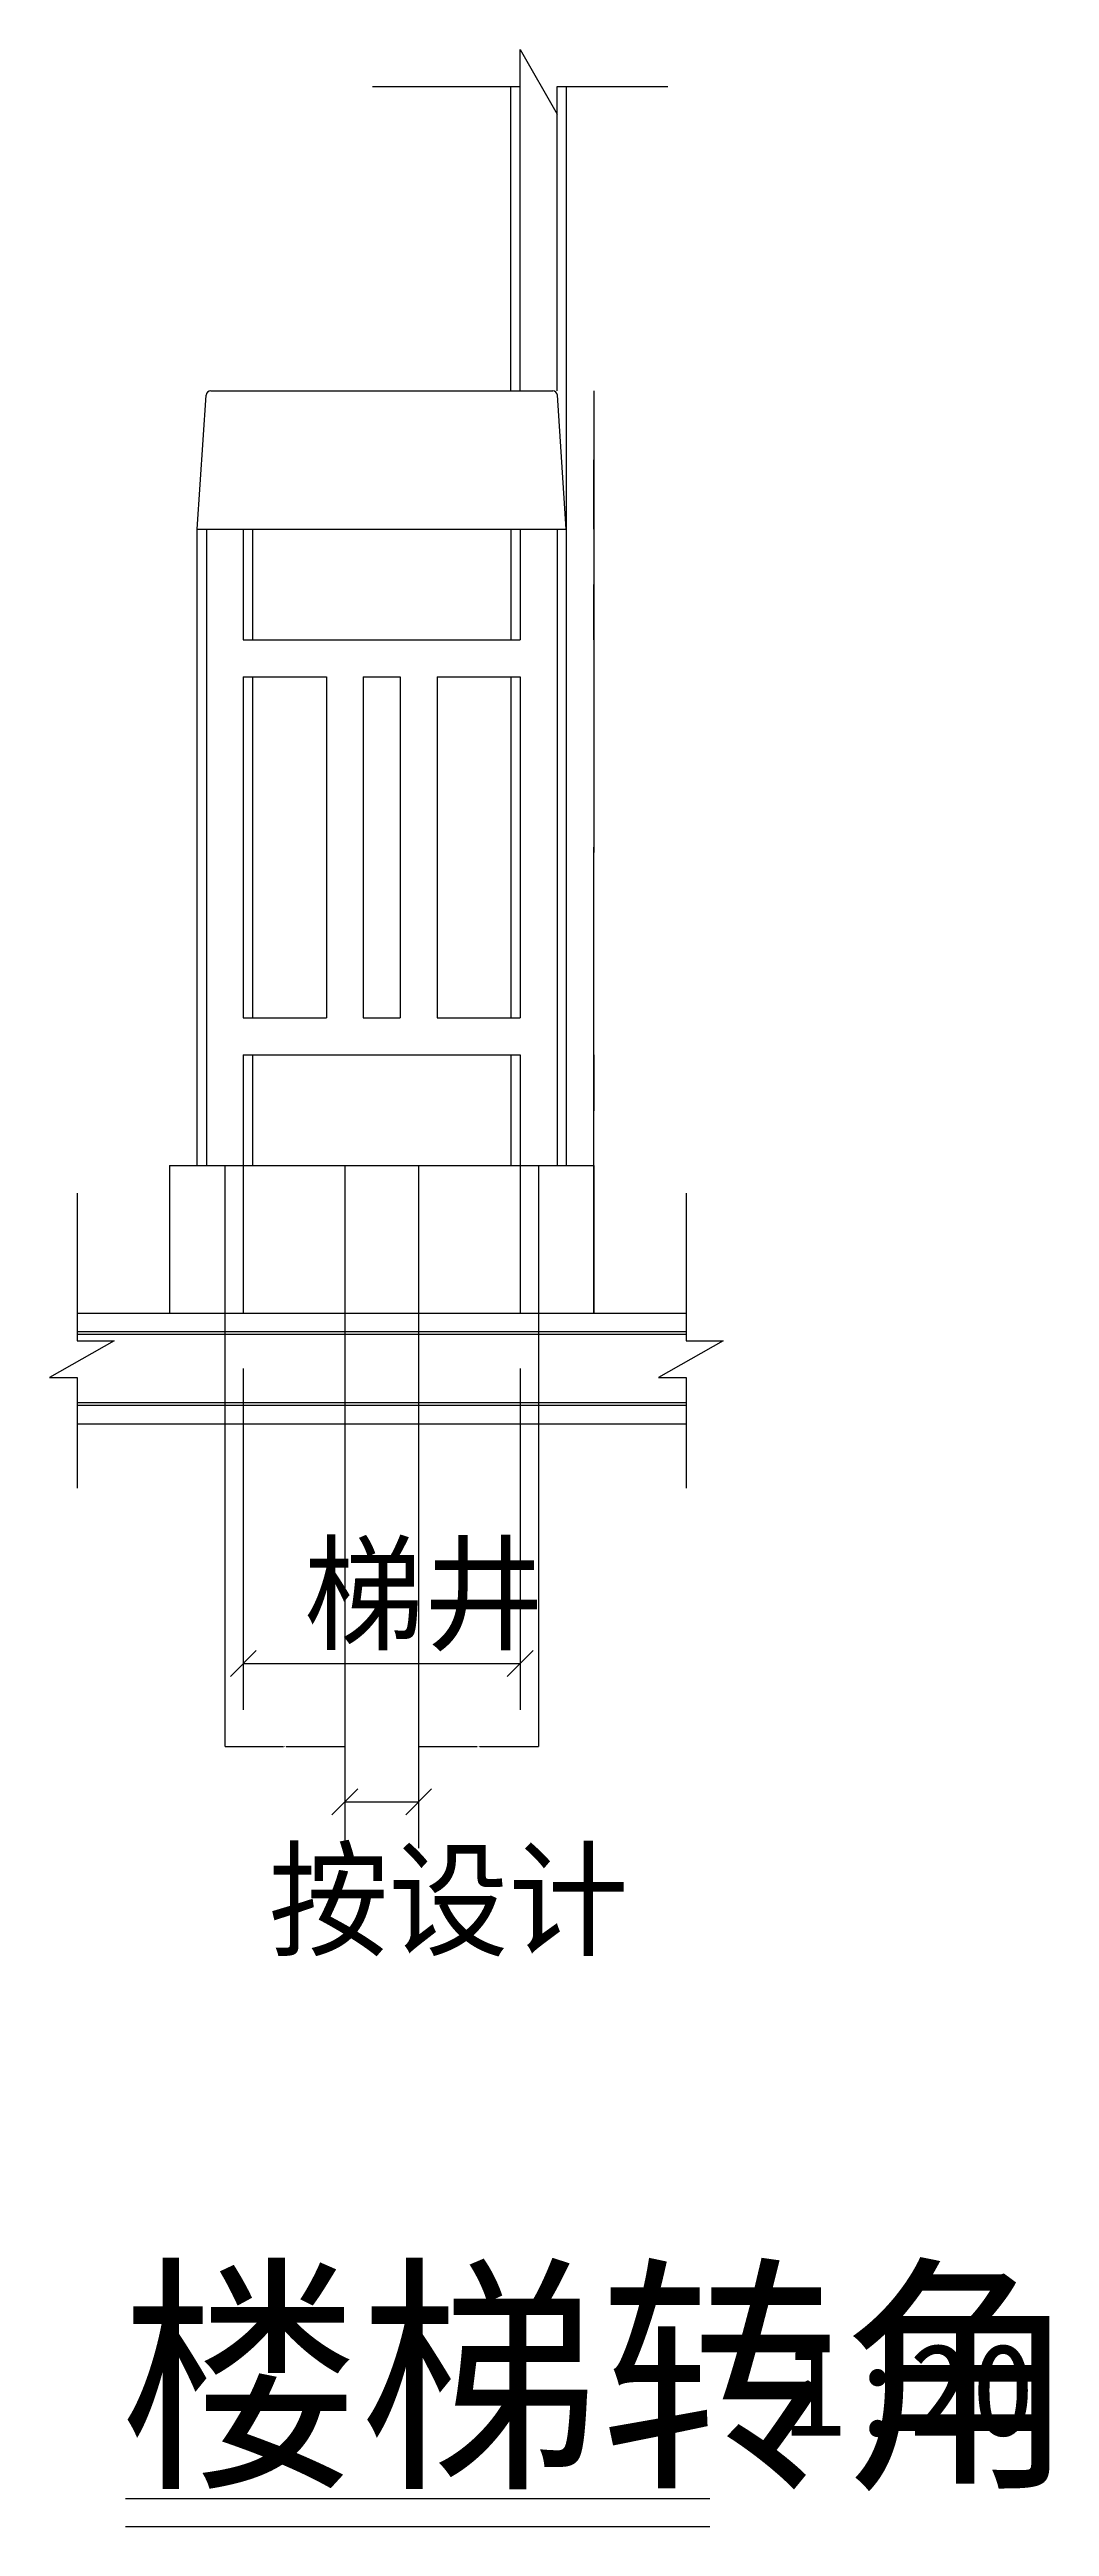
# Model space of a CAD drawing. Header units: metres. Extents: x 9080 to 10163, y 259 to 2945.
import ezdxf

# ---------------------------------------------------------------- set-up
doc = ezdxf.new("R2010")
doc.units = ezdxf.units.M
for name, color, linetype in [('PUB_DIM', 3, 'Continuous'), ('PUB_TEXT', 7, 'Continuous'), ('PUB_WALL', 255, 'Continuous'), ('S_STAIR', 2, 'Continuous'), ('S_SURFACE', 6, 'Continuous')]:
    doc.layers.add(name, color=color, linetype=linetype)
doc.dimstyles.get("Standard").update_dxf_attribs({"dimtxt": 2.5, "dimasz": 2.5, "dimexe": 1.25, "dimexo": 0.625, "dimtad": 1, "dimcen": 2.5, "dimazin": 3, "dimtfac": 1, "dimtmove": 0, "dimatfit": 3})

# ---------------------------------------------------------------- blocks, each defined once
blk = doc.blocks.new('_DIMX')
blk.add_lwpolyline([(-70, -70), (70, 70)])
blk = doc.blocks.new('*D1')
for p, q in [((9479.71, 1734.78), (9479.71, 1104.78)), ((9609.71, 1734.78), (9609.71, 1104.78)), ((9479.96, 1104.78), (9543.21, 1104.78)), ((9546.21, 1104.78), (9609.46, 1104.78))]:
    blk.add_line(p, q)
at = {"layer": 'Defpoints'}
for p in [(9479.71, 1734.78), (9609.71, 1734.78), (9479.71, 1104.78)]:
    blk.add_point(p, dxfattribs=at)
at = {"layer": 'PUB_DIM', "insert": (9544.71, 1104.78), "char_height": 1, "attachment_point": 5}
blk.add_mtext('130', dxfattribs=at)
blk = doc.blocks.new('*D2')
for p, q in [((9269.71, 1734.78), (9269.71, 1104.78)), ((9399.71, 1734.78), (9399.71, 1104.78)), ((9269.96, 1104.78), (9333.21, 1104.78)), ((9336.21, 1104.78), (9399.46, 1104.78))]:
    blk.add_line(p, q)
at = {"layer": 'Defpoints'}
for p in [(9269.71, 1734.78), (9399.71, 1734.78), (9269.71, 1104.78)]:
    blk.add_point(p, dxfattribs=at)
at = {"layer": 'PUB_DIM', "insert": (9334.71, 1104.78), "char_height": 1, "attachment_point": 5}
blk.add_mtext('130', dxfattribs=at)
blk = doc.blocks.new('*D3')
for p, q in [((9669.71, 2424.78), (9669.71, 2364.78)), ((9669.46, 2364.78), (9669.21, 2364.78)), ((9669.71, 2304.78), (9669.71, 2364.78)), ((9669.71, 2364.78), (9669.71, 2364.78)), ((9669.96, 2364.78), (9670.21, 2364.78))]:
    blk.add_line(p, q)
at = {"layer": 'Defpoints'}
for p in [(9669.71, 2424.78), (9669.71, 2364.78), (9669.71, 2304.78)]:
    blk.add_point(p, dxfattribs=at)
at = {"layer": 'PUB_DIM', "insert": (9669.71, 2365.905), "char_height": 1, "attachment_point": 5}
blk.add_mtext('0', dxfattribs=at)
blk = doc.blocks.new('*D4')
for p, q in [((9669.71, 2574.78), (9669.71, 2074.78)), ((9669.46, 2074.78), (9669.21, 2074.78)), ((9669.71, 1574.78), (9669.71, 2074.78)), ((9669.71, 2074.78), (9669.71, 2074.78)), ((9669.96, 2074.78), (9670.21, 2074.78))]:
    blk.add_line(p, q)
at = {"layer": 'Defpoints'}
for p in [(9669.71, 2574.78), (9669.71, 2074.78), (9669.71, 1574.78)]:
    blk.add_point(p, dxfattribs=at)
at = {"layer": 'PUB_DIM', "insert": (9669.71, 2075.905), "char_height": 1, "attachment_point": 5}
blk.add_mtext('0', dxfattribs=at)
blk = doc.blocks.new('*D5')
for p, q in [((9669.71, 1734.78), (9669.71, 1654.78)), ((9669.46, 1654.78), (9669.21, 1654.78)), ((9669.71, 1574.78), (9669.71, 1654.78)), ((9669.71, 1654.78), (9669.71, 1654.78)), ((9669.96, 1654.78), (9670.21, 1654.78))]:
    blk.add_line(p, q)
at = {"layer": 'Defpoints'}
for p in [(9669.71, 1734.78), (9669.71, 1654.78), (9669.71, 1574.78)]:
    blk.add_point(p, dxfattribs=at)
at = {"layer": 'PUB_DIM', "insert": (9669.71, 1655.905), "char_height": 1, "attachment_point": 5}
blk.add_mtext('0', dxfattribs=at)
blk = doc.blocks.new('*D6')
for p, q in [((9669.71, 1854.78), (9669.71, 1794.78)), ((9669.46, 1794.78), (9669.21, 1794.78)), ((9669.71, 1734.78), (9669.71, 1794.78)), ((9669.71, 1794.78), (9669.71, 1794.78)), ((9669.96, 1794.78), (9670.21, 1794.78))]:
    blk.add_line(p, q)
at = {"layer": 'Defpoints'}
for p in [(9669.71, 1854.78), (9669.71, 1794.78), (9669.71, 1734.78)]:
    blk.add_point(p, dxfattribs=at)
at = {"layer": 'PUB_DIM', "insert": (9669.71, 1795.905), "char_height": 1, "attachment_point": 5}
blk.add_mtext('0', dxfattribs=at)
blk = doc.blocks.new('*D7')
for p, q in [((9669.71, 2304.78), (9669.71, 2079.78)), ((9669.46, 2079.78), (9669.21, 2079.78)), ((9669.71, 1854.78), (9669.71, 2079.78)), ((9669.71, 2079.78), (9669.71, 2079.78)), ((9669.96, 2079.78), (9670.21, 2079.78))]:
    blk.add_line(p, q)
at = {"layer": 'Defpoints'}
for p in [(9669.71, 2304.78), (9669.71, 2079.78), (9669.71, 1854.78)]:
    blk.add_point(p, dxfattribs=at)
at = {"layer": 'PUB_DIM', "insert": (9669.71, 2080.905), "char_height": 1, "attachment_point": 5}
blk.add_mtext('0', dxfattribs=at)
blk = doc.blocks.new('*D8')
for p, q in [((9669.71, 2574.78), (9669.71, 2499.78)), ((9669.46, 2499.78), (9669.21, 2499.78)), ((9669.71, 2424.78), (9669.71, 2499.78)), ((9669.71, 2499.78), (9669.71, 2499.78)), ((9669.96, 2499.78), (9670.21, 2499.78))]:
    blk.add_line(p, q)
at = {"layer": 'Defpoints'}
for p in [(9669.71, 2574.78), (9669.71, 2499.78), (9669.71, 2424.78)]:
    blk.add_point(p, dxfattribs=at)
at = {"layer": 'PUB_DIM', "insert": (9669.71, 2500.905), "char_height": 1, "attachment_point": 5}
blk.add_mtext('0', dxfattribs=at)

msp = doc.modelspace()

# ---------------------------------------------------------------- linework, layer by layer
for points in [[(9161.9, 289.45), (9795.2, 289.45)], [(9161.9, 259.18), (9795.2, 259.18)]]:
    msp.add_lwpolyline(points)
at = {"layer": 'PUB_DIM'}
for p, q in [((9399.71, 1674.78), (9399.71, 994.78)), ((9479.71, 1674.78), (9479.71, 994.78)), ((9289.71, 1514.78), (9289.71, 1144.78)), ((9589.71, 1514.78), (9589.71, 1144.78)), ((9289.91, 1194.78), (9589.51, 1194.78)), ((9399.91, 1044.78), (9479.51, 1044.78))]:
    msp.add_line(p, q, dxfattribs=at)
at = {"layer": 'PUB_WALL'}
for points in [[(9109.71, 1551.78), (9769.71, 1551.78)], [(9109.71, 1477.78), (9769.71, 1477.78)]]:
    msp.add_lwpolyline(points, dxfattribs=at)
at = {"layer": 'S_STAIR'}
for p, q in [((9109.71, 1554.78), (9769.71, 1554.78)), ((9109.71, 1474.78), (9769.71, 1474.78))]:
    msp.add_line(p, q, dxfattribs=at)
at = {"layer": 'S_SURFACE'}
for p, q in [((9579.71, 2574.78), (9579.71, 2904.78)), ((9589.71, 2574.78), (9589.71, 2904.78)), ((9629.71, 2574.78), (9629.71, 2904.78)), ((9639.71, 2904.78), (9639.71, 1734.78)), ((9239.71, 2424.78), (9249.4, 2570.12)), ((9254.39, 2574.78), (9625.06, 2574.78)), ((9639.71, 2424.78), (9630.03, 2570.12)), ((9239.71, 1734.78), (9239.71, 2424.78)), ((9239.71, 2424.78), (9639.71, 2424.78)), ((9249.71, 2424.78), (9249.71, 1734.78)), ((9289.71, 2424.78), (9289.71, 2304.78)), ((9299.71, 2424.78), (9299.71, 2304.78)), ((9579.71, 2424.78), (9579.71, 2304.78)), ((9589.71, 2424.78), (9589.71, 2304.78)), ((9629.71, 2424.78), (9629.71, 1734.78)), ((9289.71, 2304.78), (9589.71, 2304.78)), ((9289.71, 2264.78), (9289.71, 1894.78)), ((9289.71, 2264.78), (9379.71, 2264.78)), ((9299.71, 2264.78), (9299.71, 1894.78)), ((9379.71, 2264.78), (9379.71, 1894.78)), ((9419.71, 2264.78), (9419.71, 1894.78)), ((9419.71, 2264.78), (9459.71, 2264.78)), ((9459.71, 2264.78), (9459.71, 1894.78)), ((9499.71, 2264.78), (9499.71, 1894.78)), ((9499.71, 2264.78), (9589.71, 2264.78)), ((9579.71, 2264.78), (9579.71, 1894.78)), ((9589.71, 2264.78), (9589.71, 1894.78)), ((9289.71, 1894.78), (9379.71, 1894.78)), ((9419.71, 1894.78), (9459.71, 1894.78)), ((9499.71, 1894.78), (9589.71, 1894.78)), ((9289.71, 1854.78), (9289.71, 1734.78)), ((9289.71, 1854.78), (9589.71, 1854.78)), ((9299.71, 1854.78), (9299.71, 1734.78)), ((9579.71, 1854.78), (9579.71, 1734.78)), ((9589.71, 1854.78), (9589.71, 1734.78)), ((9209.71, 1734.78), (9209.71, 1574.78)), ((9209.71, 1734.78), (9669.71, 1734.78)), ((9669.71, 1734.78), (9669.71, 1574.78)), ((9109.71, 1574.78), (9769.71, 1574.78)), ((9109.71, 1454.78), (9769.71, 1454.78))]:
    msp.add_line(p, q, dxfattribs=at)
for points in [[(9429.71, 2904.78), (9589.71, 2904.78), (9589.71, 2944.78), (9629.71, 2874.78), (9629.71, 2904.78), (9749.71, 2904.78)], [(9289.71, 1734.78), (9289.71, 1574.78)], [(9589.71, 1734.78), (9589.71, 1574.78)], [(9109.71, 1704.78), (9109.71, 1544.78), (9149.71, 1544.78), (9079.71, 1504.78), (9109.71, 1504.78), (9109.71, 1384.78)], [(9769.71, 1704.78), (9769.71, 1544.78), (9809.71, 1544.78), (9739.71, 1504.78), (9769.71, 1504.78), (9769.71, 1384.78)]]:
    msp.add_lwpolyline(points, dxfattribs=at)
for centre, start, end in [((9254.39, 2569.78), 90, 176.19), ((9625.04, 2569.78), 3.81, 90)]:
    msp.add_arc(centre, 5, start, end, dxfattribs=at)

# ---------------------------------------------------------------- block references
at = {"layer": 'PUB_DIM', "xscale": 0.2, "yscale": 0.2, "zscale": 0.2, "rotation": 180}
for p in [(9289.71, 1194.78), (9399.71, 1044.78)]:
    msp.add_blockref('_DIMX', p, dxfattribs=at)
at = {"layer": 'PUB_DIM', "xscale": 0.2, "yscale": 0.2, "zscale": 0.2}
for p in [(9589.71, 1194.78), (9479.71, 1044.78)]:
    msp.add_blockref('_DIMX', p, dxfattribs=at)

# ---------------------------------------------------------------- texts
at = {"layer": 'PUB_TEXT'}
for s, height, p in [('梯井', 100, (9355.45, 1220.19)), ('按设计', 100, (9317.12, 888.52)), ('楼梯转角 ', 200, (9155.86, 321.33)), ('1:20', 100, (9875.07, 357.61))]:
    msp.add_text(s, height=height, dxfattribs=at).set_placement(p)

# ---------------------------------------------------------------- dimensions: what is measured, and where the dimension line sits
at = {"layer": 'PUB_DIM'}
for base, p1, p2, picture, middle in [((9669.71, 2074.78), (9669.71, 1574.78), (9669.71, 2574.78), '*D4', (9669.71, 2075.905)), ((9669.71, 2499.78), (9669.71, 2424.78), (9669.71, 2574.78), '*D8', (9669.71, 2500.905)), ((9669.71, 2364.78), (9669.71, 2304.78), (9669.71, 2424.78), '*D3', (9669.71, 2365.905)), ((9669.71, 2079.78), (9669.71, 1854.78), (9669.71, 2304.78), '*D7', (9669.71, 2080.905)), ((9669.71, 1794.78), (9669.71, 1734.78), (9669.71, 1854.78), '*D6', (9669.71, 1795.905)), ((9269.71, 1104.78), (9269.71, 1734.78), (9399.71, 1734.78), '*D2', (9334.71, 1104.78)), ((9479.71, 1104.78), (9479.71, 1734.78), (9609.71, 1734.78), '*D1', (9544.71, 1104.78)), ((9669.71, 1654.78), (9669.71, 1574.78), (9669.71, 1734.78), '*D5', (9669.71, 1655.905))]:
    dim = msp.add_linear_dim(base=base, p1=p1, p2=p2, dimstyle='Standard', dxfattribs=at)
    dim.commit()
    dim.dimension.update_dxf_attribs({"geometry": picture, "text_midpoint": middle})

doc.saveas('drawing.dxf')
